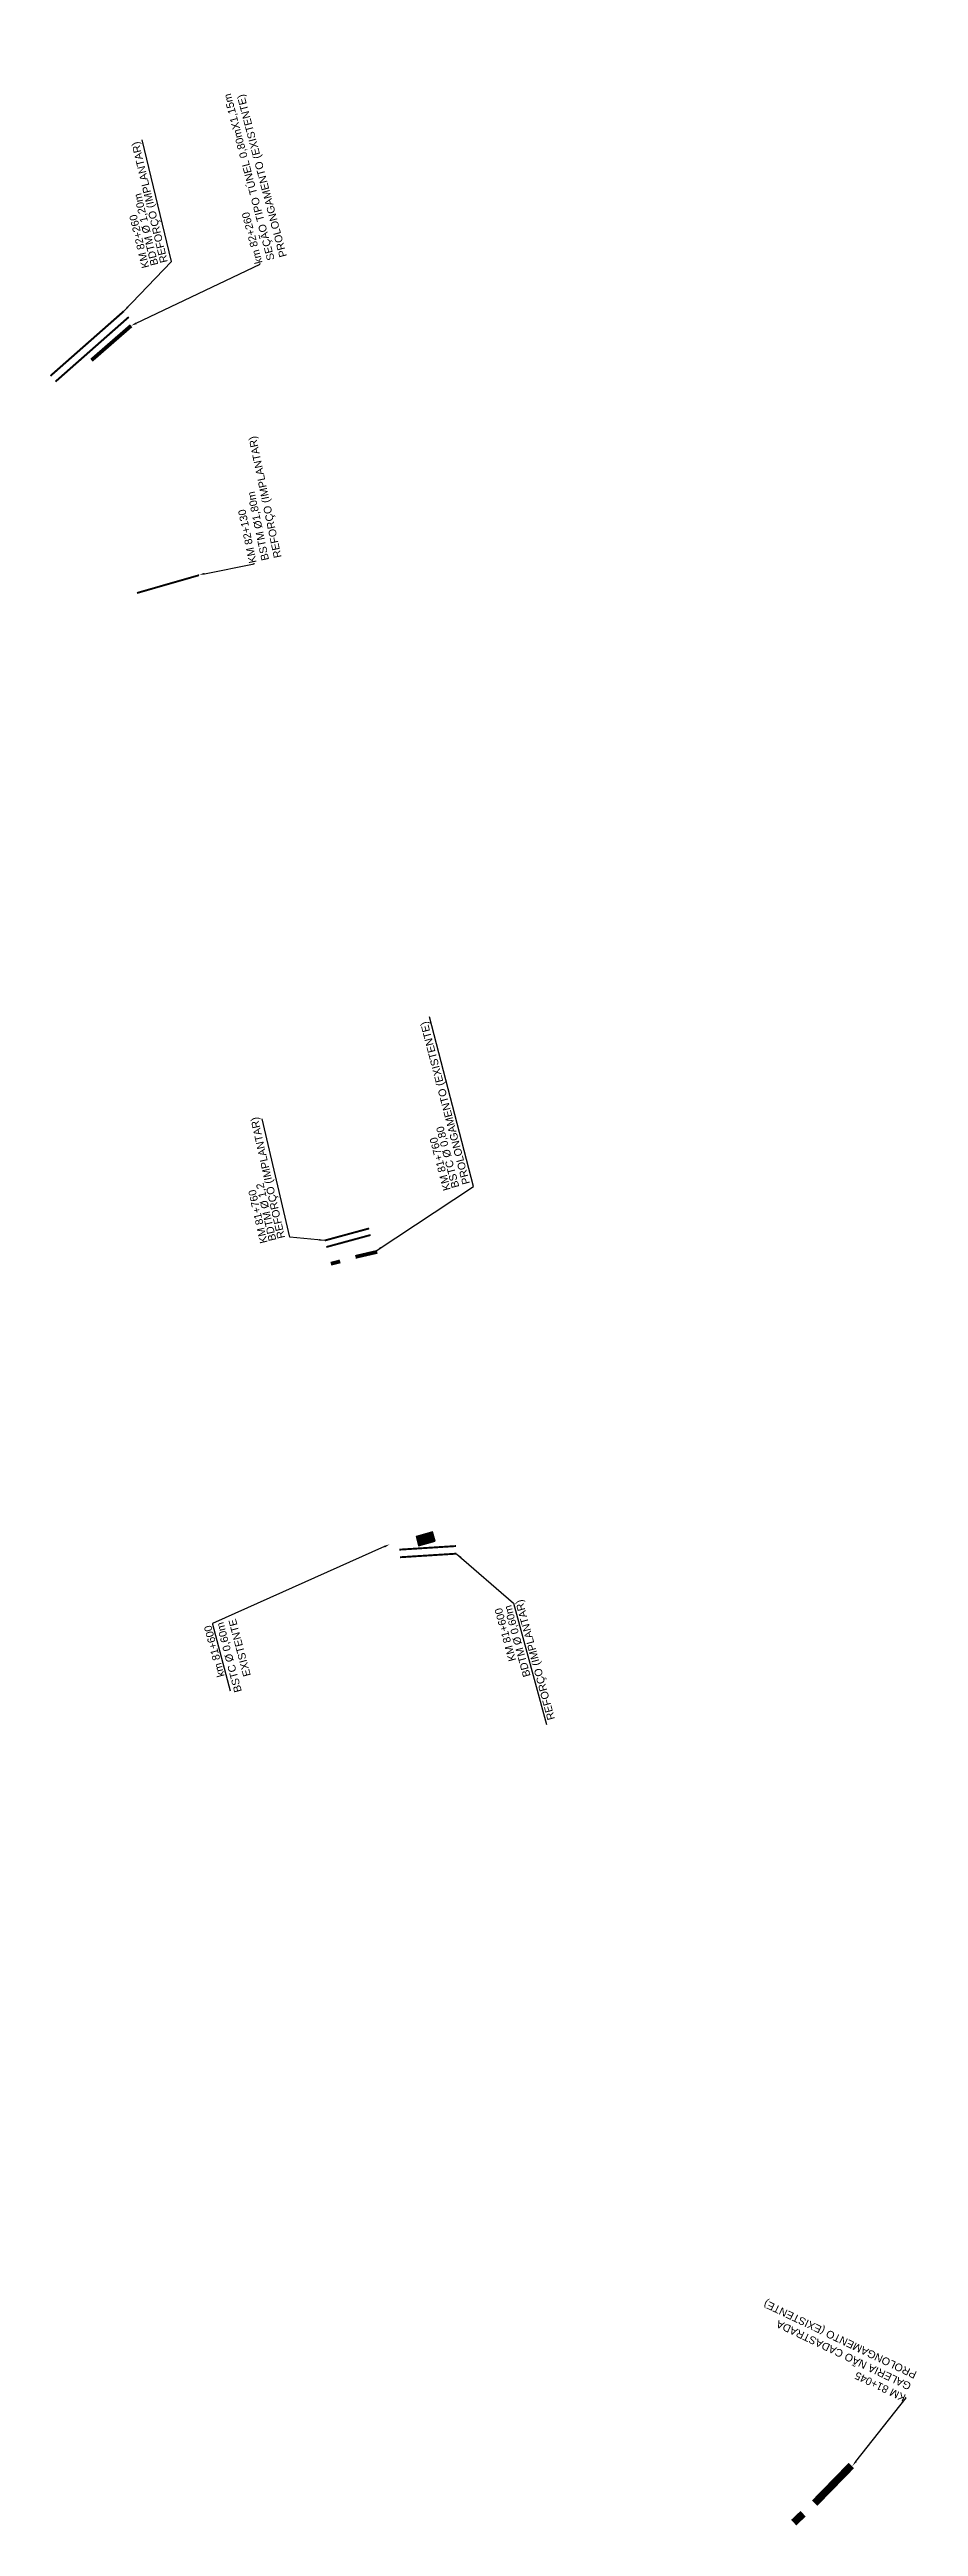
# Model space of a CAD drawing. Header units: metres. Extents: x 290209 to 324422, y 7399791 to 7463837.
# Drawn here: x 298710 to 299167, y 7449610 to 7450910 of the extents above; entities that cross this region are included whole.
import ezdxf
from ezdxf import colors
from ezdxf.entities.mleader import LeaderData, LeaderLine
from ezdxf.math import Vec2, Vec3

# ---------------------------------------------------------------- set-up
doc = ezdxf.new("R2010")
doc.units = ezdxf.units.M
for name, color, linetype in [('_DRENAGEM _TEXTOS_TIC', 2, 'Continuous'), ('_DRENAGEM_PROLONGAMENTO DE BUEIRO-TIC', 23, 'Continuous'), ('BUEIRO_0.6', 50, 'Continuous'), ('BUEIRO_1.2', 50, 'Continuous'), ('BUEIRO_TEXTO', 2, 'Continuous')]:
    doc.layers.add(name, color=color, linetype=linetype)
doc.layers.add('_PASS. INFERIOR A DEMOLIR', color=10, linetype='Continuous', transparency=0.5)
doc.styles.add('$0$DIM', font='arial.ttf', dxfattribs={"width": 0.8})
doc.styles.add('SIMPLEX', font='simplex.shx')
doc.styles.get("Standard").update_dxf_attribs({"font": 'simplex.shx'})
doc.dimstyles.get("Standard").update_dxf_attribs({"dimtxt": 0.18, "dimasz": 0.18, "dimexe": 0.18, "dimexo": 0.0625, "dimgap": 0.09, "dimtad": 0, "dimtih": 1, "dimtoh": 1, "dimdec": 4, "dimzin": 0, "dimdsep": 46, "dimtxsty": 'Standard', "dimcen": 0.09, "dimadec": 0, "dimazin": 0, "dimtfac": 1, "dimtdec": 4, "dimtofl": 0, "dimtmove": 0, "dimatfit": 3, "dimfxl": 1, "dimtolj": 1, "dimtzin": 0, "dimarcsym": 0})

msp = doc.modelspace()

# ---------------------------------------------------------------- texts
at = {"layer": 'BUEIRO_TEXTO', "style": '$0$DIM'}
for s, rotation, p in [('REFORÇO (IMPLANTAR) ', 103.518534, (298772.489, 7450798.768, -713)), ('BDTM Ø 1,20m', 103.518534, (298767.533, 7450797.35)), ('KM 82+260', 103.518534, (298762.792, 7450795.989)), ('PROLONGAMENTO (EXISTENTE)', 104.690064, (298931.135, 7450315.239)), ('REFORÇO (IMPLANTAR) ', 102.739521, (298834.064, 7450286.725, 4)), ('KM 81+760', 104.690064, (298920.991, 7450311.977)), ('BSTC Ø 0,80', 104.690064, (298925.536, 7450313.39)), ('BDTM Ø 1,2', 102.739521, (298829.473, 7450285.468, 4)), ('KM 81+760', 102.739521, (298824.882, 7450284.211, 4)), ('KM 81+600', 105.238249, (298955.332, 7450065.037, -737)), ('BDTM Ø 0,60m', 105.238249, (298962.943, 7450056.802, -737)), ('REFORÇO (IMPLANTAR) ', 105.238249, (298975.75, 7450034.22))]:
    msp.add_text(s, height=4, rotation=rotation, dxfattribs=at).set_placement(p)

# ---------------------------------------------------------------- hatches: boundary and pattern name
at = {"layer": '_PASS. INFERIOR A DEMOLIR'}
h = msp.add_hatch(color=256, dxfattribs=at)
h.dxf.hatch_style = 1
h.paths.add_polyline_path([(298902.784, 7450129.922), (298904.117, 7450125.103), (298912.791, 7450127.502), (298911.458, 7450132.321)])

# ---------------------------------------------------------------- linework, layer by layer
at = {"layer": '_DRENAGEM_PROLONGAMENTO DE BUEIRO-TIC'}
for points, const_width in [([(298732.424, 7450747.156), (298753.202, 7450765.238)], 2), ([(298862.947, 7450274.289), (298858.066, 7450273.029)], 2), ([(298870.983, 7450276.645), (298882.414, 7450279.286)], 2), ([(299112.018, 7449622.677), (299131.298, 7449642.455)], 4), ([(299105.952, 7449617.133), (299101.023, 7449612.454)], 4)]:
    msp.add_lwpolyline(points, dxfattribs=dict(at, const_width=const_width))
at = {"layer": '_PASS. INFERIOR A DEMOLIR', "transparency": 33554687, "elevation": 733.856}
msp.add_lwpolyline([(298902.784, 7450129.922), (298904.117, 7450125.103), (298912.791, 7450127.502), (298911.458, 7450132.321), (298902.784, 7450129.922)], close=True, dxfattribs=at)
at = {"layer": 'BUEIRO_0.6', "ltscale": 5, "const_width": 1.005}
for points in [[(298923.753, 7450124.905), (298894.073, 7450123.021)], [(298924.006, 7450120.913), (298894.327, 7450119.029)]]:
    msp.add_lwpolyline(points, dxfattribs=at)
at = {"layer": 'BUEIRO_1.2', "ltscale": 5, "const_width": 1.005}
for points, elevation in [([(298749.336, 7450772.819), (298710.901, 7450738.943)], 714.877), ([(298751.981, 7450769.818), (298713.545, 7450735.942)], 714.877), ([(298854.966, 7450285.268), (298878.186, 7450291.575)], 730.055), ([(298855.701, 7450281.817), (298878.921, 7450288.125)], 730.055)]:
    msp.add_lwpolyline(points, dxfattribs=dict(at, elevation=elevation))
msp.add_lwpolyline([(298756.305, 7450625.002), (298788.889, 7450634.349)], dxfattribs=at)

msp.set_redraw_order([(e.dxf.handle, doc.entitydb.next_handle()) for e in msp.query("TEXT MTEXT ATTDEF DIMENSION ARC_DIMENSION")])  # texts and dimensions are drawn at this point

# ---------------------------------------------------------------- leaders
at = {"layer": '_DRENAGEM _TEXTOS_TIC', "color": 2, "linetype": 'Continuous', "lineweight": -3}
ml = msp.add_multileader_mtext('Standard', dxfattribs=at)
ml.set_content('{\\fArial|b0|i0|c0|p34;\\C256;km 82+260\\PSEÇÃO TIPO TÚNEL 0,80mX1,15m\\PPROLONGAMENTO (EXISTENTE)}', color=2, style='SIMPLEX')
ml.set_leader_properties(color=256)
ml.build(insert=Vec2(0, 0))
ml.multileader.update_dxf_attribs({"text_right_attachment_type": 6, "dogleg_length": 0.36, "arrow_head_size": 3})
ctx = ml.context
ctx.base_point, ctx.arrow_head_size, ctx.landing_gap_size, ctx.plane_origin, ctx.plane_x_axis, ctx.plane_y_axis = Vec3(298820.828, 7450797.929, 733.856), 3, 0.09, Vec3(299286.638, 7450566.135, 733.856), Vec3(-0.25539115, 0.96683782), Vec3(-0.96683782, -0.25539115)
ctx.right_attachment = 6
notes = []
notes.append((ctx, [(0, (1, 1, 0), (298820.92, 7450797.581, 733.856), (-0.25539115, 0.96683782), 0.36, [(0, [(298753.202, 7450765.238, 733.856)], 0, [])])]))
ctx.mtext.insert, ctx.mtext.text_direction, ctx.mtext.rotation, ctx.mtext.width, ctx.mtext.defined_height, ctx.mtext.flow_direction = Vec3(298818.303, 7450797.355, 733.856), Vec3(-0.25539115, 0.96683782), 1.82904857, 111.77672, 31.932, 5
ml = msp.add_multileader_mtext('Standard', dxfattribs=at)
ml.set_content('{\\fArial|b0|i0|c0|p34;\\C256;KM 82+130\\PBSTM Ø1,80m\\PREFORÇO (IMPLANTAR)}', color=2, style='SIMPLEX')
ml.set_leader_properties(color=256)
ml.build(insert=Vec2(0, 0))
ml.multileader.update_dxf_attribs({"text_right_attachment_type": 6, "dogleg_length": 0.36, "arrow_head_size": 3})
ctx = ml.context
ctx.base_point, ctx.arrow_head_size, ctx.landing_gap_size, ctx.plane_origin, ctx.plane_x_axis, ctx.plane_y_axis = Vec3(298817.76, 7450640.707, 715), 3, 0.09, Vec3(299163.688, 7451073.696, 715), Vec3(-0.20632397, 0.97848373), Vec3(-0.97848373, -0.20632397)
ctx.right_attachment = 6
notes.append((ctx, [(1, (1, 1, 0), (298817.834, 7450640.354, 715), (-0.20632397, 0.97848373), 0.36, [(0, [(298788.852, 7450634.559, 715)], 0, [])])]))
ctx.mtext.insert, ctx.mtext.text_direction, ctx.mtext.rotation, ctx.mtext.width, ctx.mtext.defined_height, ctx.mtext.flow_direction = Vec3(298815.209, 7450640.261, 715), Vec3(-0.20632397, 0.97848373), 1.77861293, 111.77672, 31.932, 5
ml = msp.add_multileader_mtext('Standard', dxfattribs=at)
ml.set_content('{\\fArial|b0|i0|c0|p34;\\C256;km 81+600\\PBSTC Ø 0,60m\\PEXISTENTE}', color=2, style='SIMPLEX')
ml.set_leader_properties(color=256)
ml.build(insert=Vec2(0, 0))
ml.multileader.update_dxf_attribs({"text_right_attachment_type": 6, "dogleg_length": 0.36, "arrow_head_size": 3})
ctx = ml.context
ctx.base_point, ctx.arrow_head_size, ctx.landing_gap_size, ctx.plane_origin, ctx.plane_x_axis, ctx.plane_y_axis = Vec3(298802.849, 7450047.156, 733.856), 3, 0.09, Vec3(299466.806, 7449935.001, 733.856), Vec3(-0.25539115, 0.96683782), Vec3(-0.96683782, -0.25539115)
ctx.right_attachment, ctx.text_align_type = 6, 2
notes.append((ctx, [(1, (1, 1, 0), (298795.906, 7450084.269, 733.856), (0.25539115, -0.96683782), 0.36, [(0, [(298888.982, 7450125.821, 733.856)], 0, [])])]))
ctx.mtext.insert, ctx.mtext.text_direction, ctx.mtext.rotation, ctx.mtext.width, ctx.mtext.defined_height, ctx.mtext.alignment, ctx.mtext.flow_direction = Vec3(298791.38, 7450082.608, 733.856), Vec3(-0.25539115, 0.96683782), 1.82904857, 111.77672, 31.932, 3, 5
ml = msp.add_multileader_mtext('Standard', dxfattribs=at)
ml.set_content('{\\fArial|b0|i0|c0|p34;\\C256;KM 81+045\\PGALERIA NÃO CADASTRADA\\PPROLONGAMENTO (EXISTENTE)}', color=2, style='SIMPLEX')
ml.set_leader_properties(color=256)
ml.build(insert=Vec2(0, 0))
ml.multileader.update_dxf_attribs({"text_right_attachment_type": 6, "dogleg_length": 0.36, "arrow_head_size": 3})
ctx = ml.context
ctx.base_point, ctx.arrow_head_size, ctx.landing_gap_size, ctx.plane_origin, ctx.plane_x_axis, ctx.plane_y_axis = Vec3(299159.689, 7449678.108), 3, 0.09, Vec3(299536.77, 7449904.82), Vec3(-0.90214323, 0.43143666), Vec3(-0.43143666, -0.90214323)
ctx.right_attachment = 6
notes.append((ctx, [(0, (1, 1, 0), (299160.014, 7449677.953), (-0.90214323, 0.43143666), 0.36, [(0, [(299131.824, 7449642.188)], 0, [])])]))
ctx.mtext.insert, ctx.mtext.text_direction, ctx.mtext.rotation, ctx.mtext.width, ctx.mtext.defined_height, ctx.mtext.flow_direction = Vec3(299158.491, 7449675.812), Vec3(-0.90214323, 0.43143666), 2.69550798, 111.77672, 31.932, 5
at = {"layer": 'BUEIRO_TEXTO'}
for points in [[(298749.336, 7450772.819), (298774.405, 7450798.93), (298759.108, 7450862.722)], [(298881.826, 7450279.773), (298932.922, 7450313.522), (298909.887, 7450402.58)], [(298854.966, 7450285.268), (298836.574, 7450287.074), (298822.059, 7450349.117)], [(298924.032, 7450120.848), (298953.868, 7450095.021), (298971.283, 7450031.275)]]:
    msp.add_leader(points, dimstyle='Standard', override={"dimasz": 3}, dxfattribs=at)
for ctx, leaders in notes:
    for number, flags, end, landing, length, lines in leaders:
        leader = LeaderData()
        leader.index, (leader.has_last_leader_line, leader.has_dogleg_vector, leader.attachment_direction) = number, flags
        leader.last_leader_point, leader.dogleg_vector, leader.dogleg_length = Vec3(end), Vec3(landing), length
        for number, points, colour, breaks in lines:
            line = LeaderLine()
            line.index, line.vertices, line.color, line.breaks = number, Vec3.list(points), colors.encode_raw_color(colour), breaks
            leader.lines.append(line)
        ctx.leaders.append(leader)

doc.saveas('drawing.dxf')
